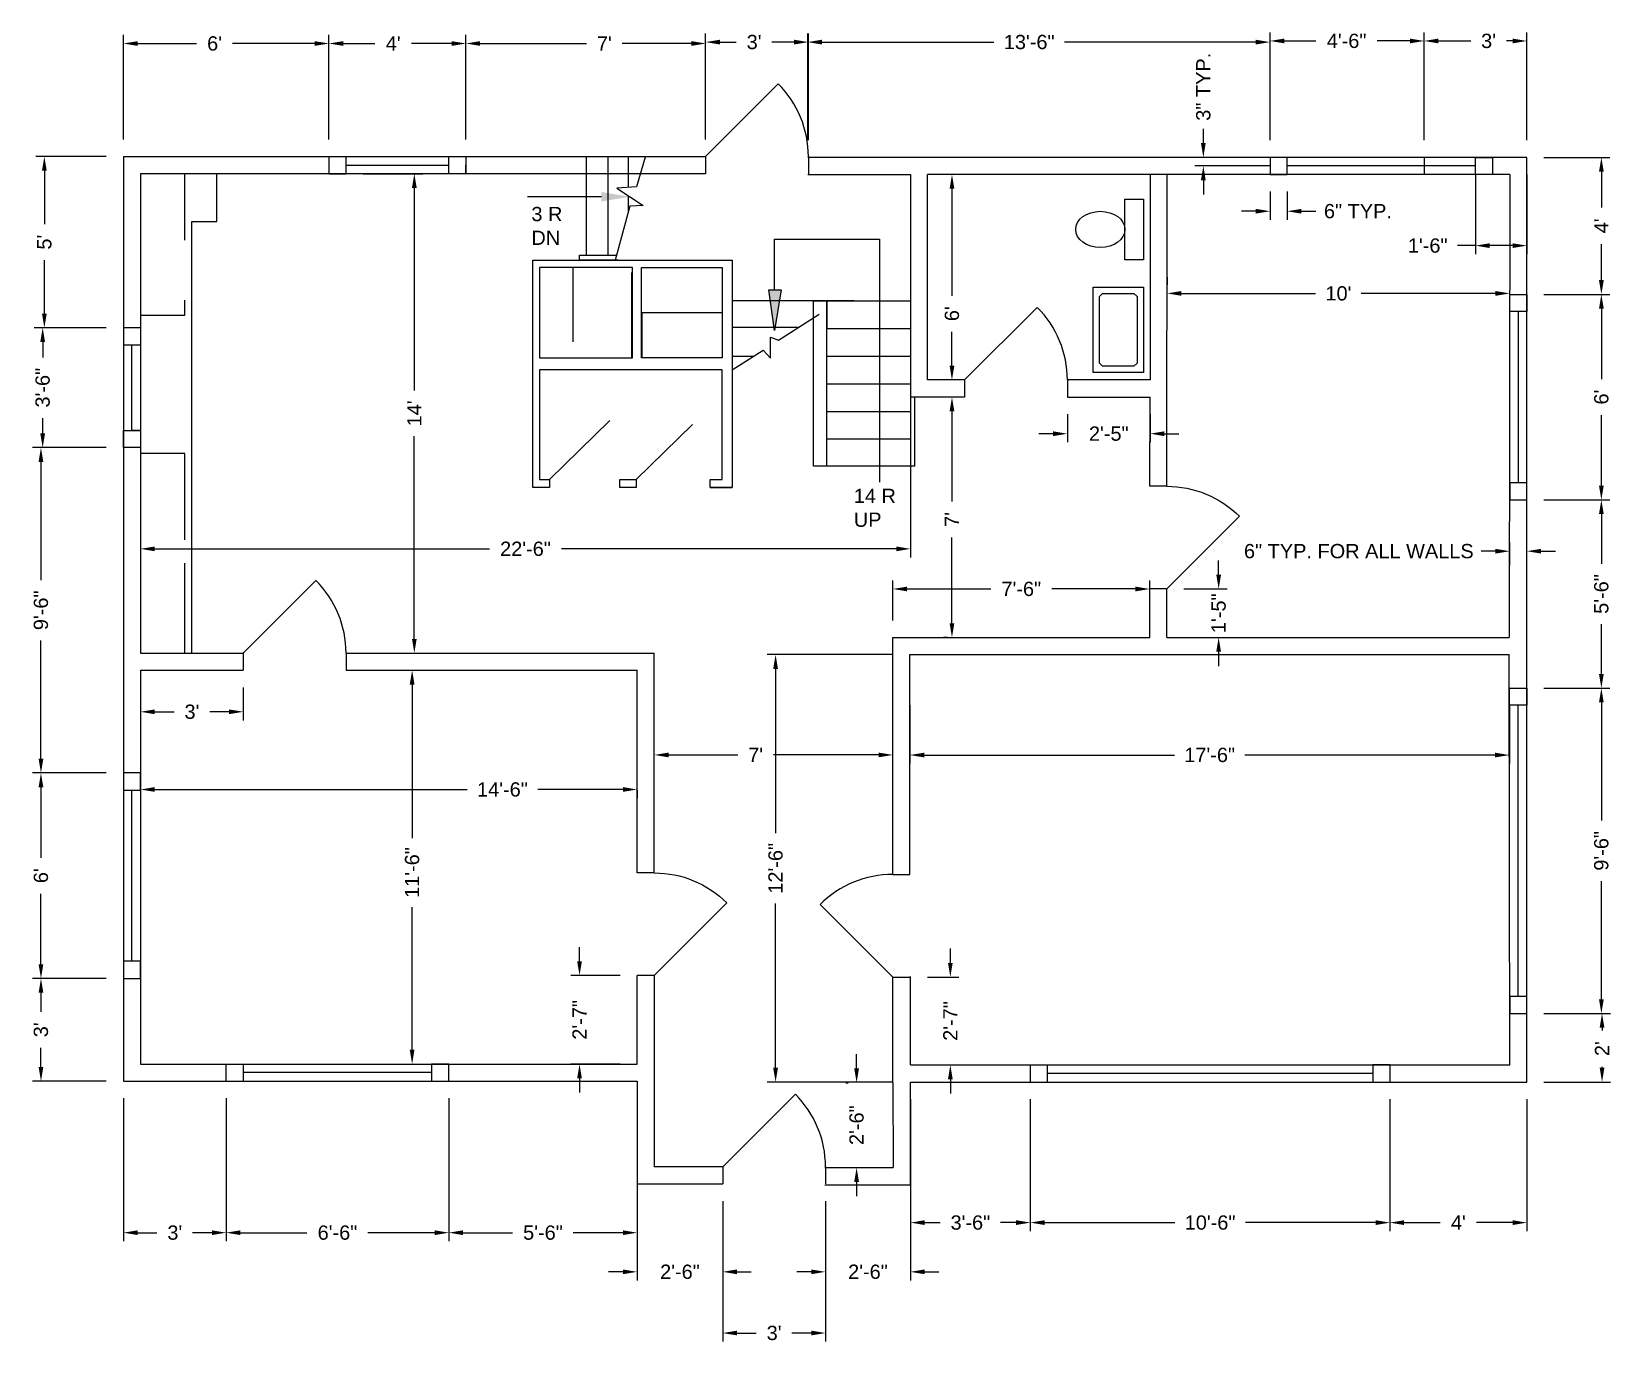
# Model space of a CAD drawing. Header units: inches. Extents: x 656 to 1209, y 526 to 985.
import ezdxf
from ezdxf import colors
from ezdxf.entities.mleader import LeaderData, LeaderLine
from ezdxf.math import Vec2, Vec3

# ---------------------------------------------------------------- set-up
doc = ezdxf.new("R2010")
doc.units = ezdxf.units.IN
doc.header["$MEASUREMENT"] = 0
doc.layers.get('0').update_dxf_attribs({"plot": 0})
for name, color, linetype in [('Blocks', 6, 'Continuous'), ('Door', 3, 'Continuous'), ('Inner Dimensions', 7, 'Continuous'), ('Outer Dimensions', 7, 'Continuous'), ('Structure', 5, 'Continuous')]:
    doc.layers.add(name, color=color, linetype=linetype)
doc.styles.get("Standard").update_dxf_attribs({"font": 'Arial.ttf'})
doc.dimstyles.new('FP Dimensions', dxfattribs={"dimtxt": 5, "dimasz": 5, "dimexe": 3, "dimexo": 6, "dimgap": 4, "dimtad": 0, "dimdec": 0, "dimzin": 0, "dimdsep": 46, "dimlunit": 3, "dimtxsty": 'Standard', "dimcen": 0, "dimadec": 0, "dimazin": 0, "dimtfac": 1, "dimtdec": 0, "dimtofl": 0, "dimtmove": 0, "dimatfit": 3, "dimfxl": 1, "dimtolj": 1, "dimtzin": 0, "dimarcsym": 0})

msp = doc.modelspace()

# ---------------------------------------------------------------- blocks, each defined once
blk = doc.blocks.new('Door')
at = {"layer": 'Door'}
for p, q in [((796.03, 849.72), (821.49, 875.17)), ((796.03, 849.72), (796.03, 843.72)), ((832.03, 849.72), (832.03, 843.72))]:
    blk.add_line(p, q, dxfattribs=at)
blk.add_arc((796.03, 849.72), 36, 0, 44.9853, dxfattribs=at)
blk = doc.blocks.new('Bathroom')
for points in [[(-2.34, -29.88), (-8.84, -29.88), (-8.84, -8.61), (-2.34, -8.61)], [(-2.34, -69.4), (-19.99, -69.4), (-19.99, -39.47), (-2.34, -39.47)], [(-5.68, -67.18), (-16.66, -67.18), (-17.77, -66.07), (-17.77, -42.8), (-16.66, -41.69), (-5.68, -41.69), (-4.56, -42.8), (-4.56, -66.07)]]:
    blk.add_lwpolyline(points, close=True)
blk.add_ellipse((-17.46, -19.24), major_axis=(8.62, 0), ratio=0.735998)
blk = doc.blocks.new('Counter')
for p, q in [((15.49, 0), (0, 0)), ((15.49, -23.27), (15.49, 0)), ((26.71, -16.76), (26.71, 0)), ((18, -168), (18, -16.76)), ((18, -16.76), (26.71, -16.76)), ((0, -49.62), (15.49, -49.62)), ((15.49, -49.62), (15.49, -44.36)), ((15.49, -98), (0, -98)), ((15.49, -128.29), (15.49, -98)), ((15.49, -168), (15.49, -136.46))]:
    blk.add_line(p, q)
blk = doc.blocks.new('*D4')
at = {"layer": 'Defpoints', "color": 0, "transparency": 16777216}
for p in [(760.04, 981.18), (688.04, 941.57), (760.04, 941.57)]:
    blk.add_point(p, dxfattribs=at)
at = {"layer": 'Outer Dimensions', "color": 0, "lineweight": -2, "transparency": 16777216}
for p, q in [((688.04, 947.57), (688.04, 984.18)), ((693.04, 981.18), (713.65, 981.18)), ((755.04, 981.18), (726.29, 981.18)), ((760.04, 947.57), (760.04, 984.18))]:
    blk.add_line(p, q, dxfattribs=at)
at = {"layer": 'Outer Dimensions', "color": 0, "transparency": 16777216}
for points in [[(693.04, 982.01), (693.04, 980.35), (688.04, 981.18)], [(755.04, 982.01), (755.04, 980.35), (760.04, 981.18)]]:
    blk.add_solid(points, dxfattribs=at)
at = {"layer": 'Outer Dimensions', "color": 0, "transparency": 16777216, "insert": (719.97, 981.18), "char_height": 5, "attachment_point": 5}
blk.add_mtext("\\A1;6'", dxfattribs=at)
blk = doc.blocks.new('*D5')
at = {"layer": 'Defpoints', "color": 0, "transparency": 16777216}
for p in [(808.04, 981.18), (760.04, 941.57), (808.04, 941.57)]:
    blk.add_point(p, dxfattribs=at)
at = {"layer": 'Outer Dimensions', "color": 0, "lineweight": -2, "transparency": 16777216}
for p, q in [((760.04, 947.57), (760.04, 984.18)), ((765.04, 981.18), (776.17, 981.18)), ((803.04, 981.18), (788.95, 981.18)), ((808.04, 947.57), (808.04, 984.18))]:
    blk.add_line(p, q, dxfattribs=at)
at = {"layer": 'Outer Dimensions', "color": 0, "transparency": 16777216}
for points in [[(765.04, 982.01), (765.04, 980.35), (760.04, 981.18)], [(803.04, 982.01), (803.04, 980.35), (808.04, 981.18)]]:
    blk.add_solid(points, dxfattribs=at)
at = {"layer": 'Outer Dimensions', "color": 0, "transparency": 16777216, "insert": (782.56, 981.18), "char_height": 5, "attachment_point": 5}
blk.add_mtext("\\A1;4'", dxfattribs=at)
blk = doc.blocks.new('*D6')
at = {"layer": 'Defpoints', "color": 0, "transparency": 16777216}
for p in [(892.04, 981.18), (808.04, 941.57), (892.04, 941.57)]:
    blk.add_point(p, dxfattribs=at)
at = {"layer": 'Outer Dimensions', "color": 0, "lineweight": -2, "transparency": 16777216}
for p, q in [((808.04, 947.57), (808.04, 984.18)), ((813.04, 981.18), (850.27, 981.18)), ((887.04, 981.18), (862.84, 981.18)), ((892.04, 947.57), (892.04, 984.18))]:
    blk.add_line(p, q, dxfattribs=at)
at = {"layer": 'Outer Dimensions', "color": 0, "transparency": 16777216}
for points in [[(813.04, 982.01), (813.04, 980.35), (808.04, 981.18)], [(887.04, 982.01), (887.04, 980.35), (892.04, 981.18)]]:
    blk.add_solid(points, dxfattribs=at)
at = {"layer": 'Outer Dimensions', "color": 0, "transparency": 16777216, "insert": (856.55, 981.18), "char_height": 5, "attachment_point": 5}
blk.add_mtext("\\A1;7'", dxfattribs=at)
blk = doc.blocks.new('*D7')
at = {"layer": 'Defpoints', "color": 0, "transparency": 16777216}
for p in [(928.04, 981.67), (892.04, 941.57), (928.04, 941.28)]:
    blk.add_point(p, dxfattribs=at)
at = {"layer": 'Outer Dimensions', "color": 0, "lineweight": -2, "transparency": 16777216}
for p, q in [((892.04, 947.57), (892.04, 984.67)), ((897.04, 981.67), (902.78, 981.67)), ((923.04, 981.67), (915.28, 981.67)), ((928.04, 947.28), (928.04, 984.67))]:
    blk.add_line(p, q, dxfattribs=at)
at = {"layer": 'Outer Dimensions', "color": 0, "transparency": 16777216}
for points in [[(897.04, 982.5), (897.04, 980.83), (892.04, 981.67)], [(923.04, 982.5), (923.04, 980.83), (928.04, 981.67)]]:
    blk.add_solid(points, dxfattribs=at)
at = {"layer": 'Outer Dimensions', "color": 0, "transparency": 16777216, "insert": (909.03, 981.67), "char_height": 5, "attachment_point": 5}
blk.add_mtext("\\A1;3'", dxfattribs=at)
blk = doc.blocks.new('*D8')
at = {"layer": 'Defpoints', "color": 0, "transparency": 16777216}
for p in [(1089.81, 981.67), (927.81, 941.28), (1089.81, 941.28)]:
    blk.add_point(p, dxfattribs=at)
at = {"layer": 'Outer Dimensions', "color": 0, "lineweight": -2, "transparency": 16777216}
for p, q in [((927.81, 947.28), (927.81, 984.67)), ((932.81, 981.67), (993.06, 981.67)), ((1084.81, 981.67), (1017.77, 981.67)), ((1089.81, 947.28), (1089.81, 984.67))]:
    blk.add_line(p, q, dxfattribs=at)
at = {"layer": 'Outer Dimensions', "color": 0, "transparency": 16777216}
for points in [[(932.81, 982.5), (932.81, 980.83), (927.81, 981.67)], [(1084.81, 982.5), (1084.81, 980.83), (1089.81, 981.67)]]:
    blk.add_solid(points, dxfattribs=at)
at = {"layer": 'Outer Dimensions', "color": 0, "transparency": 16777216, "insert": (1005.42, 981.67), "char_height": 5, "attachment_point": 5}
blk.add_mtext('\\A1;13\'-6"', dxfattribs=at)
blk = doc.blocks.new('*D9')
at = {"layer": 'Defpoints', "color": 0, "transparency": 16777216}
for p in [(1143.81, 982.07), (1089.81, 941.28), (1143.81, 941.28)]:
    blk.add_point(p, dxfattribs=at)
at = {"layer": 'Outer Dimensions', "color": 0, "lineweight": -2, "transparency": 16777216}
for p, q in [((1089.81, 947.28), (1089.81, 985.07)), ((1094.81, 982.07), (1105.89, 982.07)), ((1138.81, 982.07), (1127.4, 982.07)), ((1143.81, 947.28), (1143.81, 985.07))]:
    blk.add_line(p, q, dxfattribs=at)
at = {"layer": 'Outer Dimensions', "color": 0, "transparency": 16777216}
for points in [[(1094.81, 982.91), (1094.81, 981.24), (1089.81, 982.07)], [(1138.81, 982.91), (1138.81, 981.24), (1143.81, 982.07)]]:
    blk.add_solid(points, dxfattribs=at)
at = {"layer": 'Outer Dimensions', "color": 0, "transparency": 16777216, "insert": (1116.64, 982.07), "char_height": 5, "attachment_point": 5}
blk.add_mtext('\\A1;4\'-6"', dxfattribs=at)
blk = doc.blocks.new('*D10')
at = {"layer": 'Defpoints', "color": 0, "transparency": 16777216}
for p in [(1179.81, 982.07), (1143.81, 941.28), (1179.81, 941.28)]:
    blk.add_point(p, dxfattribs=at)
at = {"layer": 'Outer Dimensions', "color": 0, "lineweight": -2, "transparency": 16777216}
for p, q in [((1143.81, 947.28), (1143.81, 985.07)), ((1148.81, 982.07), (1160.12, 982.07)), ((1174.81, 982.07), (1172.63, 982.07)), ((1179.81, 947.28), (1179.81, 985.07))]:
    blk.add_line(p, q, dxfattribs=at)
at = {"layer": 'Outer Dimensions', "color": 0, "transparency": 16777216}
for points in [[(1148.81, 982.91), (1148.81, 981.24), (1143.81, 982.07)], [(1174.81, 982.91), (1174.81, 981.24), (1179.81, 982.07)]]:
    blk.add_solid(points, dxfattribs=at)
at = {"layer": 'Outer Dimensions', "color": 0, "transparency": 16777216, "insert": (1166.38, 982.07), "char_height": 5, "attachment_point": 5}
blk.add_mtext("\\A1;3'", dxfattribs=at)
blk = doc.blocks.new('*D11')
at = {"layer": 'Defpoints', "color": 0, "transparency": 16777216}
for p in [(1161.81, 941.28), (1179.81, 941.28), (1179.81, 910.35)]:
    blk.add_point(p, dxfattribs=at)
at = {"layer": 'Outer Dimensions', "color": 0, "lineweight": -2, "transparency": 16777216}
for p, q in [((1161.81, 935.28), (1161.81, 907.35)), ((1179.81, 935.28), (1179.81, 907.35)), ((1161.81, 910.35), (1155.47, 910.35)), ((1174.81, 910.35), (1166.81, 910.35))]:
    blk.add_line(p, q, dxfattribs=at)
at = {"layer": 'Outer Dimensions', "color": 0, "transparency": 16777216}
for points in [[(1166.81, 911.18), (1166.81, 909.52), (1161.81, 910.35)], [(1174.81, 911.18), (1174.81, 909.52), (1179.81, 910.35)]]:
    blk.add_solid(points, dxfattribs=at)
at = {"layer": 'Outer Dimensions', "color": 0, "transparency": 16777216, "insert": (1145.06, 910.35), "char_height": 5, "attachment_point": 5}
blk.add_mtext('\\A1;1\'-6"', dxfattribs=at)
blk = doc.blocks.new('*D12')
at = {"layer": 'Defpoints', "color": 0, "transparency": 16777216}
for p in [(688.04, 941.57), (660.33, 881.57), (688.04, 881.57)]:
    blk.add_point(p, dxfattribs=at)
at = {"layer": 'Outer Dimensions', "color": 0, "lineweight": -2, "transparency": 16777216}
for p, q in [((682.04, 941.57), (657.33, 941.57)), ((660.33, 936.57), (660.33, 917.82)), ((660.33, 886.57), (660.33, 905.31)), ((682.04, 881.57), (657.33, 881.57))]:
    blk.add_line(p, q, dxfattribs=at)
at = {"layer": 'Outer Dimensions', "color": 0, "transparency": 16777216}
for points in [[(659.5, 936.57), (661.17, 936.57), (660.33, 941.57)], [(659.5, 886.57), (661.17, 886.57), (660.33, 881.57)]]:
    blk.add_solid(points, dxfattribs=at)
at = {"layer": 'Outer Dimensions', "color": 0, "transparency": 16777216, "insert": (660.33, 911.57), "char_height": 5, "attachment_point": 5, "rotation": 90}
blk.add_mtext("\\A1;5'", dxfattribs=at)
blk = doc.blocks.new('*D13')
at = {"layer": 'Defpoints', "color": 0, "transparency": 16777216}
for p in [(688.04, 881.57), (659.74, 839.57), (688.04, 839.57)]:
    blk.add_point(p, dxfattribs=at)
at = {"layer": 'Outer Dimensions', "color": 0, "lineweight": -2, "transparency": 16777216}
for p, q in [((682.04, 881.57), (656.74, 881.57)), ((659.74, 876.57), (659.74, 871.18)), ((659.74, 844.57), (659.74, 849.95)), ((682.04, 839.57), (656.74, 839.57))]:
    blk.add_line(p, q, dxfattribs=at)
at = {"layer": 'Outer Dimensions', "color": 0, "transparency": 16777216}
for points in [[(658.9, 876.57), (660.57, 876.57), (659.74, 881.57)], [(658.9, 844.57), (660.57, 844.57), (659.74, 839.57)]]:
    blk.add_solid(points, dxfattribs=at)
at = {"layer": 'Outer Dimensions', "color": 0, "transparency": 16777216, "insert": (659.74, 860.57), "char_height": 5, "attachment_point": 5, "rotation": 90}
blk.add_mtext('\\A1;3\'-6"', dxfattribs=at)
blk = doc.blocks.new('*D14')
at = {"layer": 'Defpoints', "color": 0, "transparency": 16777216}
for p in [(688.04, 839.57), (659.14, 725.57), (688.04, 725.57)]:
    blk.add_point(p, dxfattribs=at)
at = {"layer": 'Outer Dimensions', "color": 0, "lineweight": -2, "transparency": 16777216}
for p, q in [((682.04, 839.57), (656.14, 839.57)), ((659.14, 834.57), (659.14, 793.18)), ((659.14, 730.57), (659.14, 771.95)), ((682.04, 725.57), (656.14, 725.57))]:
    blk.add_line(p, q, dxfattribs=at)
at = {"layer": 'Outer Dimensions', "color": 0, "transparency": 16777216}
for points in [[(658.31, 834.57), (659.97, 834.57), (659.14, 839.57)], [(658.31, 730.57), (659.97, 730.57), (659.14, 725.57)]]:
    blk.add_solid(points, dxfattribs=at)
at = {"layer": 'Outer Dimensions', "color": 0, "transparency": 16777216, "insert": (659.14, 782.57), "char_height": 5, "attachment_point": 5, "rotation": 90}
blk.add_mtext('\\A1;9\'-6"', dxfattribs=at)
blk = doc.blocks.new('*D15')
at = {"layer": 'Defpoints', "color": 0, "transparency": 16777216}
for p in [(688.04, 725.57), (659.14, 653.57), (688.04, 653.57)]:
    blk.add_point(p, dxfattribs=at)
at = {"layer": 'Outer Dimensions', "color": 0, "lineweight": -2, "transparency": 16777216}
for p, q in [((682.04, 725.57), (656.14, 725.57)), ((659.14, 720.57), (659.14, 695.88)), ((659.14, 658.57), (659.14, 683.25)), ((682.04, 653.57), (656.14, 653.57))]:
    blk.add_line(p, q, dxfattribs=at)
at = {"layer": 'Outer Dimensions', "color": 0, "transparency": 16777216}
for points in [[(658.31, 720.57), (659.97, 720.57), (659.14, 725.57)], [(658.31, 658.57), (659.97, 658.57), (659.14, 653.57)]]:
    blk.add_solid(points, dxfattribs=at)
at = {"layer": 'Outer Dimensions', "color": 0, "transparency": 16777216, "insert": (659.14, 689.57), "char_height": 5, "attachment_point": 5, "rotation": 90}
blk.add_mtext("\\A1;6'", dxfattribs=at)
blk = doc.blocks.new('*D16')
at = {"layer": 'Defpoints', "color": 0, "transparency": 16777216}
for p in [(688.04, 653.57), (659.14, 617.57), (688.04, 617.57)]:
    blk.add_point(p, dxfattribs=at)
at = {"layer": 'Outer Dimensions', "color": 0, "lineweight": -2, "transparency": 16777216}
for p, q in [((682.04, 653.57), (656.14, 653.57)), ((659.14, 648.57), (659.14, 641.82)), ((659.14, 622.57), (659.14, 629.31)), ((682.04, 617.57), (656.14, 617.57))]:
    blk.add_line(p, q, dxfattribs=at)
at = {"layer": 'Outer Dimensions', "color": 0, "transparency": 16777216}
for points in [[(658.31, 648.57), (659.97, 648.57), (659.14, 653.57)], [(658.31, 622.57), (659.97, 622.57), (659.14, 617.57)]]:
    blk.add_solid(points, dxfattribs=at)
at = {"layer": 'Outer Dimensions', "color": 0, "transparency": 16777216, "insert": (659.14, 635.57), "char_height": 5, "attachment_point": 5, "rotation": 90}
blk.add_mtext("\\A1;3'", dxfattribs=at)
blk = doc.blocks.new('*D17')
at = {"layer": 'Defpoints', "color": 0, "transparency": 16777216}
for p in [(688.04, 617.57), (724.04, 617.57), (724.04, 564.48)]:
    blk.add_point(p, dxfattribs=at)
at = {"layer": 'Outer Dimensions', "color": 0, "lineweight": -2, "transparency": 16777216}
for p, q in [((688.04, 611.57), (688.04, 561.48)), ((724.04, 611.57), (724.04, 561.48)), ((693.04, 564.48), (699.79, 564.48)), ((719.04, 564.48), (712.29, 564.48))]:
    blk.add_line(p, q, dxfattribs=at)
at = {"layer": 'Outer Dimensions', "color": 0, "transparency": 16777216}
for points in [[(693.04, 565.32), (693.04, 563.65), (688.04, 564.48)], [(719.04, 565.32), (719.04, 563.65), (724.04, 564.48)]]:
    blk.add_solid(points, dxfattribs=at)
at = {"layer": 'Outer Dimensions', "color": 0, "transparency": 16777216, "insert": (706.04, 564.48), "char_height": 5, "attachment_point": 5}
blk.add_mtext("\\A1;3'", dxfattribs=at)
blk = doc.blocks.new('*D18')
at = {"layer": 'Defpoints', "color": 0, "transparency": 16777216}
for p in [(724.04, 617.57), (802.04, 617.57), (802.04, 564.48)]:
    blk.add_point(p, dxfattribs=at)
at = {"layer": 'Outer Dimensions', "color": 0, "lineweight": -2, "transparency": 16777216}
for p, q in [((724.04, 611.57), (724.04, 561.48)), ((802.04, 611.57), (802.04, 561.48)), ((729.04, 564.48), (752.36, 564.48)), ((797.04, 564.48), (773.73, 564.48))]:
    blk.add_line(p, q, dxfattribs=at)
at = {"layer": 'Outer Dimensions', "color": 0, "transparency": 16777216}
for points in [[(729.04, 565.32), (729.04, 563.65), (724.04, 564.48)], [(797.04, 565.32), (797.04, 563.65), (802.04, 564.48)]]:
    blk.add_solid(points, dxfattribs=at)
at = {"layer": 'Outer Dimensions', "color": 0, "transparency": 16777216, "insert": (763.04, 564.48), "char_height": 5, "attachment_point": 5}
blk.add_mtext('\\A1;6\'-6"', dxfattribs=at)
blk = doc.blocks.new('*D19')
at = {"layer": 'Defpoints', "color": 0, "transparency": 16777216}
for p in [(802.04, 617.57), (868.04, 617.57), (868.04, 564.48)]:
    blk.add_point(p, dxfattribs=at)
at = {"layer": 'Outer Dimensions', "color": 0, "lineweight": -2, "transparency": 16777216}
for p, q in [((802.04, 611.57), (802.04, 561.48)), ((868.04, 611.57), (868.04, 561.48)), ((807.04, 564.48), (824.42, 564.48)), ((863.04, 564.48), (845.66, 564.48))]:
    blk.add_line(p, q, dxfattribs=at)
at = {"layer": 'Outer Dimensions', "color": 0, "transparency": 16777216}
for points in [[(807.04, 565.32), (807.04, 563.65), (802.04, 564.48)], [(863.04, 565.32), (863.04, 563.65), (868.04, 564.48)]]:
    blk.add_solid(points, dxfattribs=at)
at = {"layer": 'Outer Dimensions', "color": 0, "transparency": 16777216, "insert": (835.04, 564.48), "char_height": 5, "attachment_point": 5}
blk.add_mtext('\\A1;5\'-6"', dxfattribs=at)
blk = doc.blocks.new('*D20')
at = {"layer": 'Defpoints', "color": 0, "transparency": 16777216}
for p in [(868.04, 581.57), (898.04, 581.57), (898.04, 550.77)]:
    blk.add_point(p, dxfattribs=at)
at = {"layer": 'Outer Dimensions', "color": 0, "lineweight": -2, "transparency": 16777216}
for p, q in [((868.04, 575.57), (868.04, 547.77)), ((898.04, 575.57), (898.04, 547.77)), ((863.04, 550.77), (858.04, 550.77)), ((903.04, 550.77), (908.04, 550.77))]:
    blk.add_line(p, q, dxfattribs=at)
at = {"layer": 'Outer Dimensions', "color": 0, "transparency": 16777216}
for points in [[(863.04, 551.6), (863.04, 549.94), (868.04, 550.77)], [(903.04, 551.6), (903.04, 549.94), (898.04, 550.77)]]:
    blk.add_solid(points, dxfattribs=at)
at = {"layer": 'Outer Dimensions', "color": 0, "transparency": 16777216, "insert": (883.04, 550.77), "char_height": 5, "attachment_point": 5}
blk.add_mtext('\\A1;2\'-6"', dxfattribs=at)
blk = doc.blocks.new('*D21')
at = {"layer": 'Defpoints', "color": 0, "transparency": 16777216}
for p in [(898.04, 581.57), (934.04, 581.28), (934.04, 529.32)]:
    blk.add_point(p, dxfattribs=at)
at = {"layer": 'Outer Dimensions', "color": 0, "lineweight": -2, "transparency": 16777216}
for p, q in [((898.04, 575.57), (898.04, 526.32)), ((934.04, 575.28), (934.04, 526.32)), ((903.04, 529.32), (909.79, 529.32)), ((929.04, 529.32), (922.29, 529.32))]:
    blk.add_line(p, q, dxfattribs=at)
at = {"layer": 'Outer Dimensions', "color": 0, "transparency": 16777216}
for points in [[(903.04, 530.16), (903.04, 528.49), (898.04, 529.32)], [(929.04, 530.16), (929.04, 528.49), (934.04, 529.32)]]:
    blk.add_solid(points, dxfattribs=at)
at = {"layer": 'Outer Dimensions', "color": 0, "transparency": 16777216, "insert": (916.04, 529.32), "char_height": 5, "attachment_point": 5}
blk.add_mtext("\\A1;3'", dxfattribs=at)
blk = doc.blocks.new('*D22')
at = {"layer": 'Defpoints', "color": 0, "transparency": 16777216}
for p in [(934.04, 581.57), (963.81, 581.57), (963.81, 550.77)]:
    blk.add_point(p, dxfattribs=at)
at = {"layer": 'Outer Dimensions', "color": 0, "lineweight": -2, "transparency": 16777216}
for p, q in [((934.04, 575.57), (934.04, 547.77)), ((963.81, 575.57), (963.81, 547.77)), ((929.04, 550.77), (924.04, 550.77)), ((968.81, 550.77), (973.81, 550.77))]:
    blk.add_line(p, q, dxfattribs=at)
at = {"layer": 'Outer Dimensions', "color": 0, "transparency": 16777216}
for points in [[(929.04, 551.6), (929.04, 549.94), (934.04, 550.77)], [(968.81, 551.6), (968.81, 549.94), (963.81, 550.77)]]:
    blk.add_solid(points, dxfattribs=at)
at = {"layer": 'Outer Dimensions', "color": 0, "transparency": 16777216, "insert": (948.92, 550.77), "char_height": 5, "attachment_point": 5}
blk.add_mtext('\\A1;2\'-6"', dxfattribs=at)
blk = doc.blocks.new('*D23')
at = {"layer": 'Defpoints', "color": 0, "transparency": 16777216}
for p in [(963.81, 617.28), (1005.81, 617.28), (1005.81, 568.01)]:
    blk.add_point(p, dxfattribs=at)
at = {"layer": 'Outer Dimensions', "color": 0, "lineweight": -2, "transparency": 16777216}
for p, q in [((963.81, 611.28), (963.81, 565.01)), ((1005.81, 611.28), (1005.81, 565.01)), ((968.81, 568.01), (974.19, 568.01)), ((1000.81, 568.01), (995.42, 568.01))]:
    blk.add_line(p, q, dxfattribs=at)
at = {"layer": 'Outer Dimensions', "color": 0, "transparency": 16777216}
for points in [[(968.81, 568.85), (968.81, 567.18), (963.81, 568.01)], [(1000.81, 568.85), (1000.81, 567.18), (1005.81, 568.01)]]:
    blk.add_solid(points, dxfattribs=at)
at = {"layer": 'Outer Dimensions', "color": 0, "transparency": 16777216, "insert": (984.81, 568.01), "char_height": 5, "attachment_point": 5}
blk.add_mtext('\\A1;3\'-6"', dxfattribs=at)
blk = doc.blocks.new('*D24')
at = {"layer": 'Defpoints', "color": 0, "transparency": 16777216}
for p in [(1005.81, 617.28), (1131.81, 617.28), (1131.81, 568.01)]:
    blk.add_point(p, dxfattribs=at)
at = {"layer": 'Outer Dimensions', "color": 0, "lineweight": -2, "transparency": 16777216}
for p, q in [((1005.81, 611.28), (1005.81, 565.01)), ((1131.81, 611.28), (1131.81, 565.01)), ((1010.81, 568.01), (1056.45, 568.01)), ((1126.81, 568.01), (1081.16, 568.01))]:
    blk.add_line(p, q, dxfattribs=at)
at = {"layer": 'Outer Dimensions', "color": 0, "transparency": 16777216}
for points in [[(1010.81, 568.85), (1010.81, 567.18), (1005.81, 568.01)], [(1126.81, 568.85), (1126.81, 567.18), (1131.81, 568.01)]]:
    blk.add_solid(points, dxfattribs=at)
at = {"layer": 'Outer Dimensions', "color": 0, "transparency": 16777216, "insert": (1068.81, 568.01), "char_height": 5, "attachment_point": 5}
blk.add_mtext('\\A1;10\'-6"', dxfattribs=at)
blk = doc.blocks.new('*D25')
at = {"layer": 'Defpoints', "color": 0, "transparency": 16777216}
for p in [(1131.81, 617.28), (1179.81, 617.28), (1179.81, 568.01)]:
    blk.add_point(p, dxfattribs=at)
at = {"layer": 'Outer Dimensions', "color": 0, "lineweight": -2, "transparency": 16777216}
for p, q in [((1131.81, 611.28), (1131.81, 565.01)), ((1179.81, 611.28), (1179.81, 565.01)), ((1136.81, 568.01), (1149.42, 568.01)), ((1174.81, 568.01), (1162.19, 568.01))]:
    blk.add_line(p, q, dxfattribs=at)
at = {"layer": 'Outer Dimensions', "color": 0, "transparency": 16777216}
for points in [[(1136.81, 568.85), (1136.81, 567.18), (1131.81, 568.01)], [(1174.81, 568.85), (1174.81, 567.18), (1179.81, 568.01)]]:
    blk.add_solid(points, dxfattribs=at)
at = {"layer": 'Outer Dimensions', "color": 0, "transparency": 16777216, "insert": (1155.81, 568.01), "char_height": 5, "attachment_point": 5}
blk.add_mtext("\\A1;4'", dxfattribs=at)
blk = doc.blocks.new('*D26')
at = {"layer": 'Defpoints', "color": 0, "transparency": 16777216}
for p in [(1179.81, 641.28), (1206.15, 641.28), (1179.81, 617.28)]:
    blk.add_point(p, dxfattribs=at)
at = {"layer": 'Outer Dimensions', "color": 0, "lineweight": -2, "transparency": 16777216}
for p, q in [((1185.81, 641.28), (1209.15, 641.28)), ((1206.15, 636.28), (1206.15, 635.34)), ((1206.15, 622.28), (1206.15, 622.63)), ((1185.81, 617.28), (1209.15, 617.28))]:
    blk.add_line(p, q, dxfattribs=at)
at = {"layer": 'Outer Dimensions', "color": 0, "transparency": 16777216}
for points in [[(1205.32, 636.28), (1206.98, 636.28), (1206.15, 641.28)], [(1205.32, 622.28), (1206.98, 622.28), (1206.15, 617.28)]]:
    blk.add_solid(points, dxfattribs=at)
at = {"layer": 'Outer Dimensions', "color": 0, "transparency": 16777216, "insert": (1206.15, 628.99), "char_height": 5, "attachment_point": 5, "rotation": 90}
blk.add_mtext("\\A1;2'", dxfattribs=at)
blk = doc.blocks.new('*D27')
at = {"layer": 'Defpoints', "color": 0, "transparency": 16777216}
for p in [(1179.81, 755.28), (1205.91, 755.28), (1179.81, 641.28)]:
    blk.add_point(p, dxfattribs=at)
at = {"layer": 'Outer Dimensions', "color": 0, "lineweight": -2, "transparency": 16777216}
for p, q in [((1185.81, 755.28), (1208.91, 755.28)), ((1205.91, 750.28), (1205.91, 708.9)), ((1205.91, 646.28), (1205.91, 687.66)), ((1185.81, 641.28), (1208.91, 641.28))]:
    blk.add_line(p, q, dxfattribs=at)
at = {"layer": 'Outer Dimensions', "color": 0, "transparency": 16777216}
for points in [[(1205.08, 750.28), (1206.75, 750.28), (1205.91, 755.28)], [(1205.08, 646.28), (1206.75, 646.28), (1205.91, 641.28)]]:
    blk.add_solid(points, dxfattribs=at)
at = {"layer": 'Outer Dimensions', "color": 0, "transparency": 16777216, "insert": (1205.91, 698.28), "char_height": 5, "attachment_point": 5, "rotation": 90}
blk.add_mtext('\\A1;9\'-6"', dxfattribs=at)
blk = doc.blocks.new('*D28')
at = {"layer": 'Defpoints', "color": 0, "transparency": 16777216}
for p in [(1179.81, 821.28), (1205.91, 821.28), (1179.81, 755.28)]:
    blk.add_point(p, dxfattribs=at)
at = {"layer": 'Outer Dimensions', "color": 0, "lineweight": -2, "transparency": 16777216}
for p, q in [((1185.81, 821.28), (1208.91, 821.28)), ((1205.91, 816.28), (1205.91, 798.9)), ((1205.91, 760.28), (1205.91, 777.66)), ((1185.81, 755.28), (1208.91, 755.28))]:
    blk.add_line(p, q, dxfattribs=at)
at = {"layer": 'Outer Dimensions', "color": 0, "transparency": 16777216}
for points in [[(1205.08, 816.28), (1206.75, 816.28), (1205.91, 821.28)], [(1205.08, 760.28), (1206.75, 760.28), (1205.91, 755.28)]]:
    blk.add_solid(points, dxfattribs=at)
at = {"layer": 'Outer Dimensions', "color": 0, "transparency": 16777216, "insert": (1205.91, 788.28), "char_height": 5, "attachment_point": 5, "rotation": 90}
blk.add_mtext('\\A1;5\'-6"', dxfattribs=at)
blk = doc.blocks.new('*D29')
at = {"layer": 'Defpoints', "color": 0, "transparency": 16777216}
for p in [(1179.81, 893.28), (1205.91, 893.28), (1179.81, 821.28)]:
    blk.add_point(p, dxfattribs=at)
at = {"layer": 'Outer Dimensions', "color": 0, "lineweight": -2, "transparency": 16777216}
for p, q in [((1185.81, 893.28), (1208.91, 893.28)), ((1205.91, 888.28), (1205.91, 863.6)), ((1205.91, 826.28), (1205.91, 850.96)), ((1185.81, 821.28), (1208.91, 821.28))]:
    blk.add_line(p, q, dxfattribs=at)
at = {"layer": 'Outer Dimensions', "color": 0, "transparency": 16777216}
for points in [[(1205.08, 888.28), (1206.75, 888.28), (1205.91, 893.28)], [(1205.08, 826.28), (1206.75, 826.28), (1205.91, 821.28)]]:
    blk.add_solid(points, dxfattribs=at)
at = {"layer": 'Outer Dimensions', "color": 0, "transparency": 16777216, "insert": (1205.91, 857.28), "char_height": 5, "attachment_point": 5, "rotation": 90}
blk.add_mtext("\\A1;6'", dxfattribs=at)
blk = doc.blocks.new('*D30')
at = {"layer": 'Defpoints', "color": 0, "transparency": 16777216}
for p in [(1179.81, 941.28), (1205.91, 941.28), (1179.81, 893.28)]:
    blk.add_point(p, dxfattribs=at)
at = {"layer": 'Outer Dimensions', "color": 0, "lineweight": -2, "transparency": 16777216}
for p, q in [((1185.81, 941.28), (1208.91, 941.28)), ((1205.91, 936.28), (1205.91, 923.67)), ((1205.91, 898.28), (1205.91, 910.89)), ((1185.81, 893.28), (1208.91, 893.28))]:
    blk.add_line(p, q, dxfattribs=at)
at = {"layer": 'Outer Dimensions', "color": 0, "transparency": 16777216}
for points in [[(1205.08, 936.28), (1206.75, 936.28), (1205.91, 941.28)], [(1205.08, 898.28), (1206.75, 898.28), (1205.91, 893.28)]]:
    blk.add_solid(points, dxfattribs=at)
at = {"layer": 'Outer Dimensions', "color": 0, "transparency": 16777216, "insert": (1205.91, 917.28), "char_height": 5, "attachment_point": 5, "rotation": 90}
blk.add_mtext("\\A1;4'", dxfattribs=at)
blk = doc.blocks.new('*D31')
at = {"layer": 'Defpoints', "color": 0, "transparency": 16777216}
for p in [(1089.81, 935.28), (1095.81, 935.28), (1095.81, 922.41)]:
    blk.add_point(p, dxfattribs=at)
at = {"layer": 'Outer Dimensions', "color": 0, "lineweight": -2, "transparency": 16777216}
for p, q in [((1089.81, 929.28), (1089.81, 919.41)), ((1095.81, 929.28), (1095.81, 919.41)), ((1084.81, 922.41), (1079.81, 922.41)), ((1100.81, 922.41), (1105.81, 922.41))]:
    blk.add_line(p, q, dxfattribs=at)
at = {"layer": 'Outer Dimensions', "color": 0, "transparency": 16777216}
for points in [[(1084.81, 923.24), (1084.81, 921.58), (1089.81, 922.41)], [(1100.81, 923.24), (1100.81, 921.58), (1095.81, 922.41)]]:
    blk.add_solid(points, dxfattribs=at)
at = {"layer": 'Outer Dimensions', "color": 0, "transparency": 16777216, "insert": (1120.62, 922.41), "char_height": 5, "attachment_point": 5}
blk.add_mtext('\\A1;6" TYP.', dxfattribs=at)
blk = doc.blocks.new('*D32')
at = {"layer": 'Defpoints', "color": 0, "transparency": 16777216}
for p in [(1095.81, 941.28), (1066.45, 938.28), (1095.81, 938.28)]:
    blk.add_point(p, dxfattribs=at)
at = {"layer": 'Outer Dimensions', "color": 0, "lineweight": -2, "transparency": 16777216}
for p, q in [((1066.45, 946.28), (1066.45, 951.28)), ((1089.81, 941.28), (1063.45, 941.28)), ((1089.81, 938.28), (1063.45, 938.28)), ((1066.45, 933.28), (1066.45, 928.28))]:
    blk.add_line(p, q, dxfattribs=at)
at = {"layer": 'Outer Dimensions', "color": 0, "transparency": 16777216}
for points in [[(1065.62, 946.28), (1067.28, 946.28), (1066.45, 941.28)], [(1065.62, 933.28), (1067.28, 933.28), (1066.45, 938.28)]]:
    blk.add_solid(points, dxfattribs=at)
at = {"layer": 'Outer Dimensions', "color": 0, "transparency": 16777216, "insert": (1066.45, 966.02), "char_height": 5, "attachment_point": 5, "rotation": 90}
blk.add_mtext('\\A1;3" TYP.', dxfattribs=at)
blk = doc.blocks.new('*D33')
at = {"layer": 'Defpoints', "color": 0, "transparency": 16777216}
for p in [(766.04, 935.57), (766.04, 767.57), (789.97, 767.57)]:
    blk.add_point(p, dxfattribs=at)
at = {"layer": 'Inner Dimensions', "color": 0, "lineweight": -2, "transparency": 16777216}
for p, q in [((772.04, 935.57), (792.97, 935.57)), ((789.97, 930.57), (789.97, 859.56)), ((789.97, 772.57), (789.97, 843.57)), ((772.04, 767.57), (792.97, 767.57))]:
    blk.add_line(p, q, dxfattribs=at)
at = {"layer": 'Inner Dimensions', "color": 0, "transparency": 16777216}
for points in [[(789.14, 930.57), (790.8, 930.57), (789.97, 935.57)], [(789.14, 772.57), (790.8, 772.57), (789.97, 767.57)]]:
    blk.add_solid(points, dxfattribs=at)
at = {"layer": 'Inner Dimensions', "color": 0, "transparency": 16777216, "insert": (789.97, 851.57), "char_height": 5, "attachment_point": 5, "rotation": 90}
blk.add_mtext("\\A1;14'", dxfattribs=at)
blk = doc.blocks.new('*D34')
at = {"layer": 'Defpoints', "color": 0, "transparency": 16777216}
for p in [(766.04, 761.57), (766.04, 623.57), (789.2, 623.57)]:
    blk.add_point(p, dxfattribs=at)
at = {"layer": 'Inner Dimensions', "color": 0, "lineweight": -2, "transparency": 16777216}
for p, q in [((772.04, 761.57), (792.2, 761.57)), ((789.2, 756.57), (789.2, 702.77)), ((789.2, 628.57), (789.2, 678.6)), ((772.04, 623.57), (792.2, 623.57))]:
    blk.add_line(p, q, dxfattribs=at)
at = {"layer": 'Inner Dimensions', "color": 0, "transparency": 16777216}
for points in [[(788.36, 756.57), (790.03, 756.57), (789.2, 761.57)], [(788.36, 628.57), (790.03, 628.57), (789.2, 623.57)]]:
    blk.add_solid(points, dxfattribs=at)
at = {"layer": 'Inner Dimensions', "color": 0, "transparency": 16777216, "insert": (789.2, 690.68), "char_height": 5, "attachment_point": 5, "rotation": 90}
blk.add_mtext('\\A1;11\'-6"', dxfattribs=at)
blk = doc.blocks.new('*D35')
at = {"layer": 'Defpoints', "color": 0, "transparency": 16777216}
for p in [(963.81, 857.28), (694.04, 852.29), (694.04, 804.1)]:
    blk.add_point(p, dxfattribs=at)
at = {"layer": 'Inner Dimensions', "color": 0, "lineweight": -2, "transparency": 16777216}
for p, q in [((963.81, 851.28), (963.81, 801.1)), ((694.04, 846.29), (694.04, 801.1)), ((699.04, 804.1), (816.26, 804.1)), ((958.81, 804.1), (841.59, 804.1))]:
    blk.add_line(p, q, dxfattribs=at)
at = {"layer": 'Inner Dimensions', "color": 0, "transparency": 16777216}
for points in [[(699.04, 804.93), (699.04, 803.27), (694.04, 804.1)], [(958.81, 804.93), (958.81, 803.27), (963.81, 804.1)]]:
    blk.add_solid(points, dxfattribs=at)
at = {"layer": 'Inner Dimensions', "color": 0, "transparency": 16777216, "insert": (828.92, 804.1), "char_height": 5, "attachment_point": 5}
blk.add_mtext('\\A1;22\'-6"', dxfattribs=at)
blk = doc.blocks.new('*D36')
at = {"layer": 'Defpoints', "color": 0, "transparency": 16777216}
for p in [(694.04, 761.57), (730.04, 761.57), (730.04, 747.01)]:
    blk.add_point(p, dxfattribs=at)
at = {"layer": 'Inner Dimensions', "color": 0, "lineweight": -2, "transparency": 16777216}
for p, q in [((694.04, 755.57), (694.04, 744.01)), ((730.04, 755.57), (730.04, 744.01)), ((699.04, 747.01), (705.79, 747.01)), ((725.04, 747.01), (718.29, 747.01))]:
    blk.add_line(p, q, dxfattribs=at)
at = {"layer": 'Inner Dimensions', "color": 0, "transparency": 16777216}
for points in [[(699.04, 747.84), (699.04, 746.17), (694.04, 747.01)], [(725.04, 747.84), (725.04, 746.17), (730.04, 747.01)]]:
    blk.add_solid(points, dxfattribs=at)
at = {"layer": 'Inner Dimensions', "color": 0, "transparency": 16777216, "insert": (712.04, 747.01), "char_height": 5, "attachment_point": 5}
blk.add_mtext("\\A1;3'", dxfattribs=at)
blk = doc.blocks.new('*D37')
at = {"layer": 'Defpoints', "color": 0, "transparency": 16777216}
for p in [(694.04, 725.57), (868.04, 725.57), (868.04, 719.78)]:
    blk.add_point(p, dxfattribs=at)
at = {"layer": 'Inner Dimensions', "color": 0, "lineweight": -2, "transparency": 16777216}
for p, q in [((699.04, 719.78), (808.49, 719.78)), ((863.04, 719.78), (833.2, 719.78)), ((694.04, 719.57), (694.04, 716.78)), ((868.04, 719.57), (868.04, 716.78))]:
    blk.add_line(p, q, dxfattribs=at)
at = {"layer": 'Inner Dimensions', "color": 0, "transparency": 16777216}
for points in [[(699.04, 720.62), (699.04, 718.95), (694.04, 719.78)], [(863.04, 720.62), (863.04, 718.95), (868.04, 719.78)]]:
    blk.add_solid(points, dxfattribs=at)
at = {"layer": 'Inner Dimensions', "color": 0, "transparency": 16777216, "insert": (820.84, 719.78), "char_height": 5, "attachment_point": 5}
blk.add_mtext('\\A1;14\'-6"', dxfattribs=at)
blk = doc.blocks.new('*D38')
at = {"layer": 'Defpoints', "color": 0, "transparency": 16777216}
for p in [(868.04, 654.57), (847.86, 623.57), (868.04, 623.57)]:
    blk.add_point(p, dxfattribs=at)
at = {"layer": 'Inner Dimensions', "color": 0, "lineweight": -2, "transparency": 16777216}
for p, q in [((847.86, 659.57), (847.86, 664.57)), ((862.04, 654.57), (844.86, 654.57)), ((862.04, 623.57), (844.86, 623.57)), ((847.86, 618.57), (847.86, 613.57))]:
    blk.add_line(p, q, dxfattribs=at)
at = {"layer": 'Inner Dimensions', "color": 0, "transparency": 16777216}
for points in [[(847.03, 659.57), (848.69, 659.57), (847.86, 654.57)], [(847.03, 618.57), (848.69, 618.57), (847.86, 623.57)]]:
    blk.add_solid(points, dxfattribs=at)
at = {"layer": 'Inner Dimensions', "color": 0, "transparency": 16777216, "insert": (847.86, 639.07), "char_height": 5, "attachment_point": 5, "rotation": 90}
blk.add_mtext('\\A1;2\'-7"', dxfattribs=at)
blk = doc.blocks.new('*D39')
at = {"layer": 'Defpoints', "color": 0, "transparency": 16777216}
for p in [(963.65, 767.04), (916.56, 617.28), (963.81, 617.28)]:
    blk.add_point(p, dxfattribs=at)
at = {"layer": 'Inner Dimensions', "color": 0, "lineweight": -2, "transparency": 16777216}
for p, q in [((957.65, 767.04), (913.56, 767.04)), ((916.56, 762.04), (916.56, 704.51)), ((916.56, 622.28), (916.56, 679.8)), ((957.81, 617.28), (913.56, 617.28))]:
    blk.add_line(p, q, dxfattribs=at)
at = {"layer": 'Inner Dimensions', "color": 0, "transparency": 16777216}
for points in [[(915.72, 762.04), (917.39, 762.04), (916.56, 767.04)], [(915.72, 622.28), (917.39, 622.28), (916.56, 617.28)]]:
    blk.add_solid(points, dxfattribs=at)
at = {"layer": 'Inner Dimensions', "color": 0, "transparency": 16777216, "insert": (916.56, 692.16), "char_height": 5, "attachment_point": 5, "rotation": 90}
blk.add_mtext('\\A1;12\'-6"', dxfattribs=at)
blk = doc.blocks.new('*D40')
at = {"layer": 'Defpoints', "color": 0, "transparency": 16777216}
for p in [(957.65, 731.89), (874.04, 690.57), (957.65, 690.57)]:
    blk.add_point(p, dxfattribs=at)
at = {"layer": 'Inner Dimensions', "color": 0, "lineweight": -2, "transparency": 16777216}
for p, q in [((874.04, 696.57), (874.04, 734.89)), ((879.04, 731.89), (903.28, 731.89)), ((952.65, 731.89), (915.85, 731.89)), ((957.65, 696.57), (957.65, 734.89))]:
    blk.add_line(p, q, dxfattribs=at)
at = {"layer": 'Inner Dimensions', "color": 0, "transparency": 16777216}
for points in [[(879.04, 732.72), (879.04, 731.06), (874.04, 731.89)], [(952.65, 732.72), (952.65, 731.06), (957.65, 731.89)]]:
    blk.add_solid(points, dxfattribs=at)
at = {"layer": 'Inner Dimensions', "color": 0, "transparency": 16777216, "insert": (909.56, 731.89), "char_height": 5, "attachment_point": 5}
blk.add_mtext("\\A1;7'", dxfattribs=at)
blk = doc.blocks.new('*D41')
at = {"layer": 'Defpoints', "color": 0, "transparency": 16777216}
for p in [(944.95, 617.04), (947.13, 617.04), (947.13, 587.28)]:
    blk.add_point(p, dxfattribs=at)
at = {"layer": 'Inner Dimensions', "color": 0, "lineweight": -2, "transparency": 16777216}
for p, q in [((944.95, 622.04), (944.95, 627.04)), ((941.13, 617.04), (941.95, 617.04)), ((941.13, 587.28), (941.95, 587.28)), ((944.95, 582.28), (944.95, 577.28))]:
    blk.add_line(p, q, dxfattribs=at)
at = {"layer": 'Inner Dimensions', "color": 0, "transparency": 16777216}
for points in [[(944.11, 622.04), (945.78, 622.04), (944.95, 617.04)], [(944.11, 582.28), (945.78, 582.28), (944.95, 587.28)]]:
    blk.add_solid(points, dxfattribs=at)
at = {"layer": 'Inner Dimensions', "color": 0, "transparency": 16777216, "insert": (944.95, 602.16), "char_height": 5, "attachment_point": 5, "rotation": 90}
blk.add_mtext('\\A1;2\'-6"', dxfattribs=at)
blk = doc.blocks.new('*D42')
at = {"layer": 'Defpoints', "color": 0, "transparency": 16777216}
for p in [(963.81, 654.04), (977.79, 654.04), (963.81, 623.28)]:
    blk.add_point(p, dxfattribs=at)
at = {"layer": 'Inner Dimensions', "color": 0, "lineweight": -2, "transparency": 16777216}
for p, q in [((977.79, 659.04), (977.79, 664.04)), ((969.81, 654.04), (980.79, 654.04)), ((969.81, 623.28), (980.79, 623.28)), ((977.79, 618.28), (977.79, 613.28))]:
    blk.add_line(p, q, dxfattribs=at)
at = {"layer": 'Inner Dimensions', "color": 0, "transparency": 16777216}
for points in [[(976.96, 659.04), (978.62, 659.04), (977.79, 654.04)], [(976.96, 618.28), (978.62, 618.28), (977.79, 623.28)]]:
    blk.add_solid(points, dxfattribs=at)
at = {"layer": 'Inner Dimensions', "color": 0, "transparency": 16777216, "insert": (977.79, 638.66), "char_height": 5, "attachment_point": 5, "rotation": 90}
blk.add_mtext('\\A1;2\'-7"', dxfattribs=at)
blk = doc.blocks.new('*D43')
at = {"layer": 'Defpoints', "color": 0, "transparency": 16777216}
for p in [(963.65, 755.28), (1173.67, 755.28), (963.65, 731.86)]:
    blk.add_point(p, dxfattribs=at)
at = {"layer": 'Inner Dimensions', "color": 0, "lineweight": -2, "transparency": 16777216}
for p, q in [((963.65, 749.28), (963.65, 728.86)), ((1173.67, 749.28), (1173.67, 728.86)), ((968.65, 731.86), (1056.31, 731.86)), ((1168.67, 731.86), (1081.02, 731.86))]:
    blk.add_line(p, q, dxfattribs=at)
at = {"layer": 'Inner Dimensions', "color": 0, "transparency": 16777216}
for points in [[(968.65, 732.69), (968.65, 731.02), (963.65, 731.86)], [(1168.67, 732.69), (1168.67, 731.02), (1173.67, 731.86)]]:
    blk.add_solid(points, dxfattribs=at)
at = {"layer": 'Inner Dimensions', "color": 0, "transparency": 16777216, "insert": (1068.66, 731.86), "char_height": 5, "attachment_point": 5}
blk.add_mtext('\\A1;17\'-6"', dxfattribs=at)
blk = doc.blocks.new('*D44')
at = {"layer": 'Defpoints', "color": 0, "transparency": 16777216}
for p in [(1053.75, 893.61), (1053.75, 893.28), (1173.81, 893.28)]:
    blk.add_point(p, dxfattribs=at)
at = {"layer": 'Inner Dimensions', "color": 0, "lineweight": -2, "transparency": 16777216}
for p, q in [((1053.75, 899.28), (1053.75, 896.61)), ((1173.81, 899.28), (1173.81, 896.61)), ((1058.75, 893.61), (1105.79, 893.61)), ((1168.81, 893.61), (1121.77, 893.61))]:
    blk.add_line(p, q, dxfattribs=at)
at = {"layer": 'Inner Dimensions', "color": 0, "transparency": 16777216}
for points in [[(1058.75, 894.44), (1058.75, 892.77), (1053.75, 893.61)], [(1168.81, 894.44), (1168.81, 892.77), (1173.81, 893.61)]]:
    blk.add_solid(points, dxfattribs=at)
at = {"layer": 'Inner Dimensions', "color": 0, "transparency": 16777216, "insert": (1113.78, 893.61), "char_height": 5, "attachment_point": 5}
blk.add_mtext("\\A1;10'", dxfattribs=at)
blk = doc.blocks.new('*D45')
at = {"layer": 'Defpoints', "color": 0, "transparency": 16777216}
for p in [(1053.65, 790.04), (1053.65, 773.04), (1071.81, 773.04)]:
    blk.add_point(p, dxfattribs=at)
at = {"layer": 'Inner Dimensions', "color": 0, "lineweight": -2, "transparency": 16777216}
for p, q in [((1071.81, 795.04), (1071.81, 800.04)), ((1059.65, 790.04), (1074.81, 790.04)), ((1059.65, 773.04), (1074.81, 773.04)), ((1071.81, 768.04), (1071.81, 763.04))]:
    blk.add_line(p, q, dxfattribs=at)
at = {"layer": 'Inner Dimensions', "color": 0, "transparency": 16777216}
for points in [[(1070.98, 795.04), (1072.64, 795.04), (1071.81, 790.04)], [(1070.98, 768.04), (1072.64, 768.04), (1071.81, 773.04)]]:
    blk.add_solid(points, dxfattribs=at)
at = {"layer": 'Inner Dimensions', "color": 0, "transparency": 16777216, "insert": (1071.81, 781.54), "char_height": 5, "attachment_point": 5, "rotation": 90}
blk.add_mtext('\\A1;1\'-5"', dxfattribs=at)
blk = doc.blocks.new('*D46')
at = {"layer": 'Defpoints', "color": 0, "transparency": 16777216}
for p in [(1018.81, 857.28), (1047.81, 857.28), (1047.81, 844.45)]:
    blk.add_point(p, dxfattribs=at)
at = {"layer": 'Inner Dimensions', "color": 0, "lineweight": -2, "transparency": 16777216}
for p, q in [((1018.81, 851.28), (1018.81, 841.45)), ((1047.81, 851.28), (1047.81, 841.45)), ((1013.81, 844.45), (1008.81, 844.45)), ((1052.81, 844.45), (1057.81, 844.45))]:
    blk.add_line(p, q, dxfattribs=at)
at = {"layer": 'Inner Dimensions', "color": 0, "transparency": 16777216}
for points in [[(1013.81, 845.28), (1013.81, 843.61), (1018.81, 844.45)], [(1052.81, 845.28), (1052.81, 843.61), (1047.81, 844.45)]]:
    blk.add_solid(points, dxfattribs=at)
at = {"layer": 'Inner Dimensions', "color": 0, "transparency": 16777216, "insert": (1033.31, 844.45), "char_height": 5, "attachment_point": 5}
blk.add_mtext('\\A1;2\'-5"', dxfattribs=at)
blk = doc.blocks.new('*D47')
at = {"layer": 'Defpoints', "color": 0, "transparency": 16777216}
for p in [(982.81, 857.28), (978.36, 773.04), (982.81, 773.04)]:
    blk.add_point(p, dxfattribs=at)
at = {"layer": 'Inner Dimensions', "color": 0, "lineweight": -2, "transparency": 16777216}
for p, q in [((976.81, 857.28), (975.36, 857.28)), ((978.36, 852.28), (978.36, 820.69)), ((978.36, 778.04), (978.36, 808.12)), ((976.81, 773.04), (975.36, 773.04))]:
    blk.add_line(p, q, dxfattribs=at)
at = {"layer": 'Inner Dimensions', "color": 0, "transparency": 16777216}
for points in [[(977.53, 852.28), (979.2, 852.28), (978.36, 857.28)], [(977.53, 778.04), (979.2, 778.04), (978.36, 773.04)]]:
    blk.add_solid(points, dxfattribs=at)
at = {"layer": 'Inner Dimensions', "color": 0, "transparency": 16777216, "insert": (978.36, 814.4), "char_height": 5, "attachment_point": 5, "rotation": 90}
blk.add_mtext("\\A1;7'", dxfattribs=at)
blk = doc.blocks.new('*D48')
at = {"layer": 'Defpoints', "color": 0, "transparency": 16777216}
for p in [(978.36, 935.28), (982.81, 935.28), (982.81, 863.28)]:
    blk.add_point(p, dxfattribs=at)
at = {"layer": 'Inner Dimensions', "color": 0, "lineweight": -2, "transparency": 16777216}
for p, q in [((976.81, 935.28), (975.36, 935.28)), ((978.36, 930.28), (978.36, 892.82)), ((978.36, 868.28), (978.36, 880.19)), ((976.81, 863.28), (975.36, 863.28))]:
    blk.add_line(p, q, dxfattribs=at)
at = {"layer": 'Inner Dimensions', "color": 0, "transparency": 16777216}
for points in [[(977.53, 930.28), (979.2, 930.28), (978.36, 935.28)], [(977.53, 868.28), (979.2, 868.28), (978.36, 863.28)]]:
    blk.add_solid(points, dxfattribs=at)
at = {"layer": 'Inner Dimensions', "color": 0, "transparency": 16777216, "insert": (978.36, 886.5), "char_height": 5, "attachment_point": 5, "rotation": 90}
blk.add_mtext("\\A1;6'", dxfattribs=at)
blk = doc.blocks.new('*D49')
at = {"layer": 'Defpoints', "color": 0, "transparency": 16777216}
for p in [(1047.65, 790.04), (957.65, 773.04), (1047.65, 773.04)]:
    blk.add_point(p, dxfattribs=at)
at = {"layer": 'Inner Dimensions', "color": 0, "lineweight": -2, "transparency": 16777216}
for p, q in [((957.65, 779.04), (957.65, 793.04)), ((1047.65, 779.04), (1047.65, 793.04)), ((962.65, 790.04), (992, 790.04)), ((1042.65, 790.04), (1013.3, 790.04))]:
    blk.add_line(p, q, dxfattribs=at)
at = {"layer": 'Inner Dimensions', "color": 0, "transparency": 16777216}
for points in [[(962.65, 790.87), (962.65, 789.21), (957.65, 790.04)], [(1042.65, 790.87), (1042.65, 789.21), (1047.65, 790.04)]]:
    blk.add_solid(points, dxfattribs=at)
at = {"layer": 'Inner Dimensions', "color": 0, "transparency": 16777216, "insert": (1002.65, 790.04), "char_height": 5, "attachment_point": 5}
blk.add_mtext('\\A1;7\'-6"', dxfattribs=at)
blk = doc.blocks.new('*D50')
at = {"layer": 'Defpoints', "color": 0, "transparency": 16777216}
for p in [(1179.81, 803.28), (1173.81, 792.3), (1179.81, 792.3)]:
    blk.add_point(p, dxfattribs=at)
at = {"layer": 'Outer Dimensions', "color": 0, "lineweight": -2, "transparency": 16777216}
for p, q in [((1168.81, 803.28), (1163.81, 803.28)), ((1173.81, 798.3), (1173.81, 806.28)), ((1179.81, 798.3), (1179.81, 806.28)), ((1184.81, 803.28), (1189.81, 803.28))]:
    blk.add_line(p, q, dxfattribs=at)
at = {"layer": 'Outer Dimensions', "color": 0, "transparency": 16777216}
for points in [[(1168.81, 804.11), (1168.81, 802.45), (1173.81, 803.28)], [(1184.81, 804.11), (1184.81, 802.45), (1179.81, 803.28)]]:
    blk.add_solid(points, dxfattribs=at)
at = {"layer": 'Outer Dimensions', "color": 0, "transparency": 16777216, "insert": (1120.93, 803.28), "char_height": 5, "attachment_point": 5}
blk.add_mtext('\\A1;6" TYP. FOR ALL WALLS', dxfattribs=at)
blk = doc.blocks.new('Stairs')
h = blk.add_hatch(color=256)
h.dxf.hatch_style = 1
h.paths.add_polyline_path([(-45.25, 37.56), (-47.63, 37.56), (-49.67, 37.56), (-49.11, 33.69), (-45.9, 33.69)])
h.paths.add_polyline_path([(-45.9, 33.69), (-49.11, 33.69), (-47.79, 24.47), (-47.43, 24.47)])
h.paths.add_polyline_path([(-47.43, 24.47), (-47.79, 24.47), (-47.63, 23.31)])
for p, q in [((-113.5, 49.74), (-113.5, 84.06)), ((-105.92, 49.74), (-105.92, 84.06)), ((-98.85, 73.49), (-98.85, 84.06)), ((-92.93, 84.06), (-95.99, 73.65)), ((-95.99, 73.65), (-102.88, 73.26)), ((-102.88, 73.26), (-93.69, 67.15)), ((-98.29, 66.89), (-103.46, 47.96)), ((-98.85, 64.82), (-98.85, 70.58)), ((-93.69, 67.15), (-98.29, 66.89)), ((-47.63, 37.56), (-47.63, 55.38)), ((-47.63, 55.38), (-10.8, 55.38)), ((-10.8, 55.38), (-10.8, -29.79)), ((-132.33, -31.7), (-132.33, 47.96)), ((-132.33, 47.96), (-62.46, 47.96)), ((-118.26, 45.47), (-118.26, 19.42)), ((-115.92, 47.96), (-115.92, 49.74)), ((-115.92, 49.74), (-103.02, 49.74)), ((-102.47, 47.96), (-115.92, 47.96)), ((-62.46, 47.96), (-62.46, -31.7)), ((-97.59, 13.79), (-97.59, 43.66)), ((-33.99, 33.69), (-62.46, 33.69)), ((-62.46, 33.69), (-62.46, 9.54)), ((-47.63, 23.31), (-49.67, 37.56)), ((-49.67, 37.56), (-47.63, 37.56)), ((-19.75, 33.69), (-48.23, 33.69)), ((-45.25, 37.56), (-47.63, 23.31)), ((-47.63, 37.56), (-45.25, 37.56)), ((-33.99, -24.23), (-33.99, 33.69)), ((-33.99, 33.69), (-29.32, 33.69)), ((-29.32, -24.23), (-29.32, 33.69)), ((-29.32, 33.69), (-23.8, 33.69)), ((-29.32, 33.69), (-29.32, 24.02)), ((-23.8, 33.69), (0, 33.69)), ((-94.27, 29.63), (-65.92, 29.63)), ((-46.22, 19.92), (-31.98, 29.03)), ((-62.46, 24.47), (-39.1, 24.47)), ((-29.32, 24.02), (0, 24.02)), ((-49.03, 13.65), (-49.03, 20.97)), ((-49.03, 20.97), (-46.22, 19.92)), ((-62.46, 9.54), (-51.58, 16.5)), ((-62.46, 14.35), (-54.95, 14.35)), ((-51.58, 16.5), (-51.58, 16.5)), ((-51.58, 16.5), (-49.03, 13.65)), ((-29.32, 14.35), (0, 14.35)), ((-65.92, 9.54), (-129.97, 9.54)), ((-129.97, 9.54), (-129.97, -28.82)), ((-65.92, -28.82), (-65.92, 9.54)), ((-29.32, 4.68), (0, 4.68)), ((0, 0), (0, -24.23)), ((1.59, -24.23), (1.59, 0)), ((-29.32, -4.99), (0, -4.99)), ((-126.46, -28.82), (-105.33, -8.22)), ((-96.07, -28.82), (-76.39, -9.64)), ((-29.32, -14.66), (0, -14.66)), ((-29.32, -24.23), (-33.99, -24.23)), ((-23.8, -24.23), (-29.32, -24.23)), ((0, -24.23), (-23.8, -24.23)), ((1.59, -24.23), (0, -24.23)), ((-126.46, -31.7), (-132.33, -31.7)), ((-129.97, -28.82), (-126.46, -28.82)), ((-126.46, -28.82), (-126.46, -31.7)), ((-70.17, -31.7), (-70.17, -28.82)), ((-70.17, -28.82), (-65.92, -28.82)), ((-62.46, -31.7), (-70.17, -31.7)), ((-70.17, -31.7), (-70.17, -31.7)), ((-70.17, -31.7), (-62.46, -31.7)), ((-62.46, -31.7), (-70.17, -31.7))]:
    blk.add_line(p, q)
at = {"lineweight": 30}
blk.add_line((-94.08, 13.79), (-94.08, 29.63), dxfattribs=at)
for points in [[(-129.97, 13.79), (-97.4, 13.79), (-97.4, 45.47), (-129.97, 45.47)], [(-94.27, 45.47), (-65.92, 45.47), (-65.92, 13.79), (-94.27, 13.79)], [(-101.83, -28.82), (-96.07, -28.82), (-96.07, -31.7), (-101.83, -31.7)]]:
    blk.add_lwpolyline(points, close=True)
at = {"char_height": 5, "attachment_point": 1}
for s, width, insert in [('3 R\\PDN', 18.24, (-132.82, 66.65)), ('14 R\\PUP', 22.3262, (-19.84, -32.12))]:
    blk.add_mtext_dynamic_manual_height_columns(s, width=width, gutter_width=1, heights=[0], dxfattribs=dict(at, insert=insert))
ml = blk.add_multileader_mtext('Standard')
ml.set_content(' ', color=256)
ml.set_leader_properties()
ml.build(insert=Vec2(0, 0))
ml.multileader.update_dxf_attribs({"text_left_attachment_type": 0, "text_right_attachment_type": 0, "dogleg_length": 0.36, "arrow_head_size": 10})
ctx = ml.context
ctx.base_point, ctx.char_height, ctx.arrow_head_size, ctx.landing_gap_size, ctx.plane_origin = Vec3(-136.14, 70.21), 5, 10, 0, Vec3(-98.29, 70.21)
ctx.left_attachment, ctx.right_attachment, ctx.text_align_type = 0, 0, 2
notes = []
notes.append((ctx, [(0, (1, 1, 0), (-133.84, 70.21), (-1, 0), 0.36, [(0, [(-98.29, 70.21)], 0, [])])]))
ctx.mtext.insert, ctx.mtext.alignment, ctx.mtext.flow_direction = Vec3(-134.2, 70.21), 3, 5
for ctx, leaders in notes:
    for number, flags, end, landing, length, lines in leaders:
        leader = LeaderData()
        leader.index, (leader.has_last_leader_line, leader.has_dogleg_vector, leader.attachment_direction) = number, flags
        leader.last_leader_point, leader.dogleg_vector, leader.dogleg_length = Vec3(end), Vec3(landing), length
        for number, points, colour, breaks in lines:
            line = LeaderLine()
            line.index, line.vertices, line.color, line.breaks = number, Vec3.list(points), colors.encode_raw_color(colour), breaks
            leader.lines.append(line)
        ctx.leaders.append(leader)

# ---------------------------------------------------------------- dimensions: what is measured, and where the dimension line sits
at = {"layer": 'Inner Dimensions'}
for base, p1, p2, picture, middle in [((789.97, 767.57), (766.04, 935.57), (766.04, 767.57), '*D33', (789.97, 851.57)), ((916.56, 617.28), (963.65, 767.04), (963.81, 617.28), '*D39', (916.56, 692.16)), ((847.86, 623.57), (868.04, 654.57), (868.04, 623.57), '*D38', (847.86, 639.07)), ((977.79, 654.04), (963.81, 623.28), (963.81, 654.04), '*D42', (977.79, 638.66)), ((944.95, 617.04), (947.13, 587.28), (947.13, 617.04), '*D41', (944.95, 602.16))]:
    dim = msp.add_linear_dim(base=base, p1=p1, p2=p2, angle=90, dimstyle='FP Dimensions', dxfattribs=at)
    dim.commit()
    dim.dimension.update_dxf_attribs({"geometry": picture, "text_midpoint": middle})
for base, p1, p2, picture, middle in [((978.36, 935.28), (982.81, 863.28), (982.81, 935.28), '*D48', (978.36, 886.5)), ((978.36, 773.04), (982.81, 857.28), (982.81, 773.04), '*D47', (978.36, 814.4)), ((1071.81, 773.04), (1053.65, 790.04), (1053.65, 773.04), '*D45', (1071.81, 781.54)), ((789.2, 623.57), (766.04, 761.57), (766.04, 623.57), '*D34', (789.2, 690.68))]:
    dim = msp.add_linear_dim(base=base, p1=p1, p2=p2, angle=90, dimstyle='FP Dimensions', dxfattribs=at)
    dim.commit()
    dim.dimension.update_dxf_attribs({"geometry": picture, "text_midpoint": middle, "dimtype": 160})
for base, p1, p2, picture, middle in [((1053.75, 893.61), (1173.81, 893.28), (1053.75, 893.28), '*D44', (1113.78, 893.61)), ((694.04, 804.1), (963.81, 857.28), (694.04, 852.29), '*D35', (828.92, 804.1)), ((1047.81, 844.45), (1018.81, 857.28), (1047.81, 857.28), '*D46', (1033.31, 844.45)), ((1047.65, 790.04), (957.65, 773.04), (1047.65, 773.04), '*D49', (1002.65, 790.04)), ((730.04, 747.01), (694.04, 761.57), (730.04, 761.57), '*D36', (712.04, 747.01)), ((963.65, 731.86), (1173.67, 755.28), (963.65, 755.28), '*D43', (1068.66, 731.86))]:
    dim = msp.add_linear_dim(base=base, p1=p1, p2=p2, dimstyle='FP Dimensions', dxfattribs=at)
    dim.commit()
    dim.dimension.update_dxf_attribs({"geometry": picture, "text_midpoint": middle})
for base, p1, p2, picture, middle in [((957.65, 731.89), (874.04, 690.57), (957.65, 690.57), '*D40', (909.56, 731.89)), ((868.04, 719.78), (694.04, 725.57), (868.04, 725.57), '*D37', (820.84, 719.78))]:
    dim = msp.add_linear_dim(base=base, p1=p1, p2=p2, dimstyle='FP Dimensions', dxfattribs=at)
    dim.commit()
    dim.dimension.update_dxf_attribs({"geometry": picture, "text_midpoint": middle, "dimtype": 160})
at = {"layer": 'Outer Dimensions'}
for base, p1, p2, picture, middle in [((760.04, 981.18), (688.04, 941.57), (760.04, 941.57), '*D4', (719.97, 981.18)), ((808.04, 981.18), (760.04, 941.57), (808.04, 941.57), '*D5', (782.56, 981.18)), ((892.04, 981.18), (808.04, 941.57), (892.04, 941.57), '*D6', (856.55, 981.18)), ((928.04, 981.67), (892.04, 941.57), (928.04, 941.28), '*D7', (909.03, 981.67)), ((1089.81, 981.67), (927.81, 941.28), (1089.81, 941.28), '*D8', (1005.42, 981.67)), ((1143.81, 982.07), (1089.81, 941.28), (1143.81, 941.28), '*D9', (1116.64, 982.07)), ((1179.81, 982.07), (1143.81, 941.28), (1179.81, 941.28), '*D10', (1166.38, 982.07)), ((1179.81, 910.35), (1161.81, 941.28), (1179.81, 941.28), '*D11', (1145.06, 910.35))]:
    dim = msp.add_linear_dim(base=base, p1=p1, p2=p2, dimstyle='FP Dimensions', dxfattribs=at)
    dim.commit()
    dim.dimension.update_dxf_attribs({"geometry": picture, "text_midpoint": middle, "dimtype": 160})
dim = msp.add_linear_dim(base=(1066.45, 938.28), p1=(1095.81, 941.28), p2=(1095.81, 938.28), angle=90, text='<> TYP.', dimstyle='FP Dimensions', dxfattribs=at)
dim.commit()
dim.dimension.update_dxf_attribs({"geometry": '*D32', "text_midpoint": (1066.45, 966.02), "dimtype": 160})
for base, p1, p2, picture, middle in [((660.33, 881.57), (688.04, 941.57), (688.04, 881.57), '*D12', (660.33, 911.57)), ((1205.91, 941.28), (1179.81, 893.28), (1179.81, 941.28), '*D30', (1205.91, 917.28)), ((1205.91, 893.28), (1179.81, 821.28), (1179.81, 893.28), '*D29', (1205.91, 857.28)), ((659.74, 839.57), (688.04, 881.57), (688.04, 839.57), '*D13', (659.74, 860.57)), ((659.14, 725.57), (688.04, 839.57), (688.04, 725.57), '*D14', (659.14, 782.57)), ((1205.91, 821.28), (1179.81, 755.28), (1179.81, 821.28), '*D28', (1205.91, 788.28)), ((1205.91, 755.28), (1179.81, 641.28), (1179.81, 755.28), '*D27', (1205.91, 698.28)), ((659.14, 653.57), (688.04, 725.57), (688.04, 653.57), '*D15', (659.14, 689.57)), ((659.14, 617.57), (688.04, 653.57), (688.04, 617.57), '*D16', (659.14, 635.57))]:
    dim = msp.add_linear_dim(base=base, p1=p1, p2=p2, angle=90, dimstyle='FP Dimensions', dxfattribs=at)
    dim.commit()
    dim.dimension.update_dxf_attribs({"geometry": picture, "text_midpoint": middle})
dim = msp.add_linear_dim(base=(1095.81, 922.41), p1=(1089.81, 935.28), p2=(1095.81, 935.28), text='<> TYP.', dimstyle='FP Dimensions', dxfattribs=at)
dim.commit()
dim.dimension.update_dxf_attribs({"geometry": '*D31', "text_midpoint": (1120.62, 922.41)})
dim = msp.add_linear_dim(base=(1179.81, 803.28), p1=(1173.81, 792.3), p2=(1179.81, 792.3), text='<> TYP. FOR ALL WALLS', dimstyle='FP Dimensions', dxfattribs=at)
dim.commit()
dim.dimension.update_dxf_attribs({"geometry": '*D50', "text_midpoint": (1120.93, 803.28), "dimtype": 160})
dim = msp.add_linear_dim(base=(1206.15, 641.28), p1=(1179.81, 617.28), p2=(1179.81, 641.28), angle=90, dimstyle='FP Dimensions', dxfattribs=at)
dim.commit()
dim.dimension.update_dxf_attribs({"geometry": '*D26', "text_midpoint": (1206.15, 628.99), "dimtype": 160})
for base, p1, p2, picture, middle in [((724.04, 564.48), (688.04, 617.57), (724.04, 617.57), '*D17', (706.04, 564.48)), ((802.04, 564.48), (724.04, 617.57), (802.04, 617.57), '*D18', (763.04, 564.48)), ((868.04, 564.48), (802.04, 617.57), (868.04, 617.57), '*D19', (835.04, 564.48)), ((1005.81, 568.01), (963.81, 617.28), (1005.81, 617.28), '*D23', (984.81, 568.01)), ((1131.81, 568.01), (1005.81, 617.28), (1131.81, 617.28), '*D24', (1068.81, 568.01)), ((1179.81, 568.01), (1131.81, 617.28), (1179.81, 617.28), '*D25', (1155.81, 568.01)), ((898.04, 550.77), (868.04, 581.57), (898.04, 581.57), '*D20', (883.04, 550.77)), ((934.04, 529.32), (898.04, 581.57), (934.04, 581.28), '*D21', (916.04, 529.32)), ((963.81, 550.77), (934.04, 581.57), (963.81, 581.57), '*D22', (948.92, 550.77))]:
    dim = msp.add_linear_dim(base=base, p1=p1, p2=p2, dimstyle='FP Dimensions', dxfattribs=at)
    dim.commit()
    dim.dimension.update_dxf_attribs({"geometry": picture, "text_midpoint": middle})

# ---------------------------------------------------------------- linework, layer by layer
at = {"layer": 'Structure'}
for p, q in [((688.04, 941.57), (688.04, 881.57)), ((688.04, 941.57), (892.04, 941.57)), ((688.04, 941.57), (760.04, 941.57)), ((760.04, 941.57), (760.04, 935.57)), ((760.04, 941.57), (808.04, 941.57)), ((766.04, 935.57), (766.04, 941.57)), ((802.04, 935.57), (802.04, 941.57)), ((808.04, 941.57), (808.04, 935.57)), ((1089.81, 941.28), (927.81, 941.28)), ((1143.81, 941.28), (1089.81, 941.28)), ((1089.81, 941.28), (1089.81, 935.28)), ((1095.81, 935.28), (1095.81, 941.28)), ((1179.81, 941.28), (1143.81, 941.28)), ((1143.81, 941.28), (1143.81, 935.28)), ((1179.81, 941.28), (1161.81, 941.28)), ((1161.81, 941.28), (1167.81, 941.28)), ((1161.81, 935.28), (1161.81, 941.28)), ((1167.81, 941.28), (1167.81, 935.28)), ((1179.81, 893.28), (1179.81, 941.28)), ((892.04, 935.57), (694.04, 935.57)), ((694.04, 935.57), (694.04, 767.57)), ((760.04, 935.57), (766.04, 935.57)), ((766.04, 935.57), (766.04, 938.57)), ((766.04, 938.57), (802.04, 938.57)), ((808.04, 935.57), (802.04, 935.57)), ((808.04, 935.57), (808.04, 938.57)), ((1095.81, 935.28), (1095.81, 938.28)), ((1161.81, 938.28), (1095.81, 938.28)), ((1161.81, 935.28), (1161.81, 938.28)), ((927.81, 935.28), (963.81, 935.28)), ((963.81, 935.28), (963.81, 857.28)), ((969.81, 863.28), (969.81, 935.28)), ((1047.81, 935.28), (969.81, 935.28)), ((1053.81, 935.28), (1047.81, 935.28)), ((1047.81, 935.28), (1047.81, 863.28)), ((1053.65, 826.04), (1053.81, 935.28)), ((1173.81, 935.28), (1053.81, 935.28)), ((1089.81, 935.28), (1095.81, 935.28)), ((1167.81, 935.28), (1161.81, 935.28)), ((1173.81, 935.28), (1173.65, 773.04)), ((1173.81, 887.28), (1173.81, 893.28)), ((1173.81, 893.28), (1179.81, 893.28)), ((1179.81, 821.28), (1179.81, 893.28)), ((1179.81, 893.28), (1179.81, 887.28)), ((1179.81, 887.28), (1173.81, 887.28)), ((1179.81, 887.28), (1176.81, 887.28)), ((1176.81, 887.28), (1176.81, 827.28)), ((688.04, 881.57), (688.04, 839.57)), ((694.04, 881.57), (688.04, 881.57)), ((688.04, 875.57), (694.04, 875.57)), ((691.04, 845.57), (691.04, 875.57)), ((982.81, 863.28), (969.81, 863.28)), ((1047.81, 863.28), (1018.81, 863.28)), ((982.81, 857.28), (963.81, 857.28)), ((1018.81, 857.28), (1047.81, 857.28)), ((1047.65, 826.04), (1047.81, 857.28)), ((688.04, 839.57), (688.04, 845.57)), ((688.04, 845.57), (694.04, 845.57)), ((694.04, 845.57), (691.04, 845.57)), ((694.04, 845.57), (694.04, 839.57)), ((688.04, 839.57), (688.04, 725.57)), ((694.04, 839.57), (688.04, 839.57)), ((1179.81, 827.28), (1173.81, 827.28)), ((1173.81, 827.28), (1173.81, 821.28)), ((1179.81, 827.28), (1176.81, 827.28)), ((1179.81, 821.28), (1179.81, 827.28)), ((1173.81, 821.28), (1179.81, 821.28)), ((1179.81, 755.28), (1179.81, 821.28)), ((1047.65, 773.04), (1047.65, 790.04)), ((1053.65, 773.04), (1053.65, 790.04)), ((957.65, 690.04), (957.65, 773.04)), ((957.65, 773.04), (1047.65, 773.04)), ((1053.65, 773.04), (1173.65, 773.04)), ((694.04, 767.57), (730.04, 767.57)), ((766.04, 767.57), (874.04, 767.57)), ((874.04, 690.57), (874.04, 767.57)), ((963.65, 690.04), (963.65, 767.04)), ((963.65, 767.04), (1173.65, 767.04)), ((1173.81, 623.28), (1173.65, 767.04)), ((694.04, 761.57), (694.04, 623.57)), ((694.04, 761.57), (730.04, 761.57)), ((766.04, 761.57), (868.04, 761.57)), ((868.04, 690.57), (868.04, 761.57)), ((1173.67, 749.28), (1173.67, 755.28)), ((1173.67, 755.28), (1179.81, 755.28)), ((1179.81, 641.28), (1179.81, 755.28)), ((1179.81, 755.28), (1179.81, 749.28)), ((1179.81, 749.28), (1173.67, 749.28)), ((1179.81, 749.28), (1176.81, 749.28)), ((1176.81, 647.28), (1176.81, 749.28)), ((688.04, 725.57), (688.04, 653.57)), ((688.04, 725.57), (688.04, 719.57)), ((694.04, 725.57), (688.04, 725.57)), ((694.04, 719.57), (694.04, 725.57)), ((688.04, 719.57), (694.04, 719.57)), ((688.04, 719.57), (691.04, 719.57)), ((691.04, 659.57), (691.04, 719.57)), ((694.04, 659.57), (688.04, 659.57)), ((694.04, 659.57), (691.04, 659.57)), ((694.04, 653.57), (694.04, 659.57)), ((688.04, 653.57), (688.04, 617.57)), ((688.04, 653.57), (694.04, 653.57)), ((868.04, 623.57), (868.04, 654.57)), ((874.04, 654.57), (874.04, 587.57)), ((957.65, 617.04), (957.65, 654.04)), ((963.81, 623.28), (963.81, 654.28)), ((1179.81, 647.28), (1173.81, 647.28)), ((1173.81, 647.28), (1173.81, 641.28)), ((1179.81, 647.28), (1176.81, 647.28)), ((1179.81, 641.28), (1179.81, 647.28)), ((1173.81, 641.28), (1179.81, 641.28)), ((1179.81, 617.28), (1179.81, 641.28)), ((694.04, 623.57), (868.04, 623.57)), ((724.04, 617.57), (724.04, 623.57)), ((724.04, 623.57), (730.04, 623.57)), ((730.04, 623.57), (730.04, 617.57)), ((730.04, 623.57), (730.04, 620.57)), ((796.04, 620.57), (730.04, 620.57)), ((802.04, 623.57), (796.04, 623.57)), ((796.04, 623.57), (796.04, 617.57)), ((796.04, 623.57), (796.04, 620.57)), ((802.04, 617.57), (802.04, 623.57)), ((963.81, 623.28), (1005.81, 623.28)), ((1005.81, 623.28), (1131.81, 623.28)), ((1005.81, 623.28), (1005.81, 617.28)), ((1011.81, 617.28), (1011.81, 623.28)), ((1011.81, 617.28), (1011.81, 620.28)), ((1125.81, 620.28), (1011.81, 620.28)), ((1131.81, 623.28), (1125.81, 623.28)), ((1125.81, 623.28), (1125.81, 617.28)), ((1125.81, 623.28), (1125.81, 620.28)), ((1131.81, 623.28), (1173.81, 623.28)), ((1131.81, 623.28), (1131.81, 617.28)), ((688.04, 617.57), (724.04, 617.57)), ((724.04, 617.57), (802.04, 617.57)), ((802.04, 617.57), (868.04, 617.57)), ((868.04, 617.57), (868.04, 581.57)), ((957.65, 617.04), (957.81, 587.28)), ((963.81, 581.28), (963.81, 617.28)), ((963.81, 617.28), (1005.81, 617.28)), ((1005.81, 617.28), (1131.81, 617.28)), ((1005.81, 617.28), (1011.81, 617.28)), ((1131.81, 617.28), (1179.81, 617.28)), ((873.74, 587.52), (873.74, 587.52)), ((898.04, 587.57), (874.04, 587.57)), ((933.81, 587.28), (957.81, 587.28)), ((868.04, 581.57), (898.04, 581.57)), ((933.81, 581.28), (963.81, 581.28))]:
    msp.add_line(p, q, dxfattribs=at)

# ---------------------------------------------------------------- block references
at = {"layer": 'Blocks'}
for name, p in [('Stairs', (963.81, 857.28)), ('Counter', (694.04, 935.57)), ('Bathroom', (1047.81, 935.28))]:
    msp.add_blockref(name, p, dxfattribs=at)
at = {"layer": 'Door'}
for p in [(96.01, 91.85), (186.78, 13.56), (-65.99, -82.15), (102.01, -262.15)]:
    msp.add_blockref('Door', p, dxfattribs=at)
at = {"layer": 'Door', "xscale": -1, "rotation": 270}
for p in [(203.93, -5.99), (24.32, -141.47)]:
    msp.add_blockref('Door', p, dxfattribs=at)
at = {"layer": 'Door', "rotation": 90}
msp.add_blockref('Door', (1807.37, -141.99), dxfattribs=at)

msp.set_redraw_order([(e.dxf.handle, doc.entitydb.next_handle()) for e in msp.query("TEXT MTEXT ATTDEF DIMENSION ARC_DIMENSION")])  # texts and dimensions are drawn at this point

doc.saveas('drawing.dxf')
